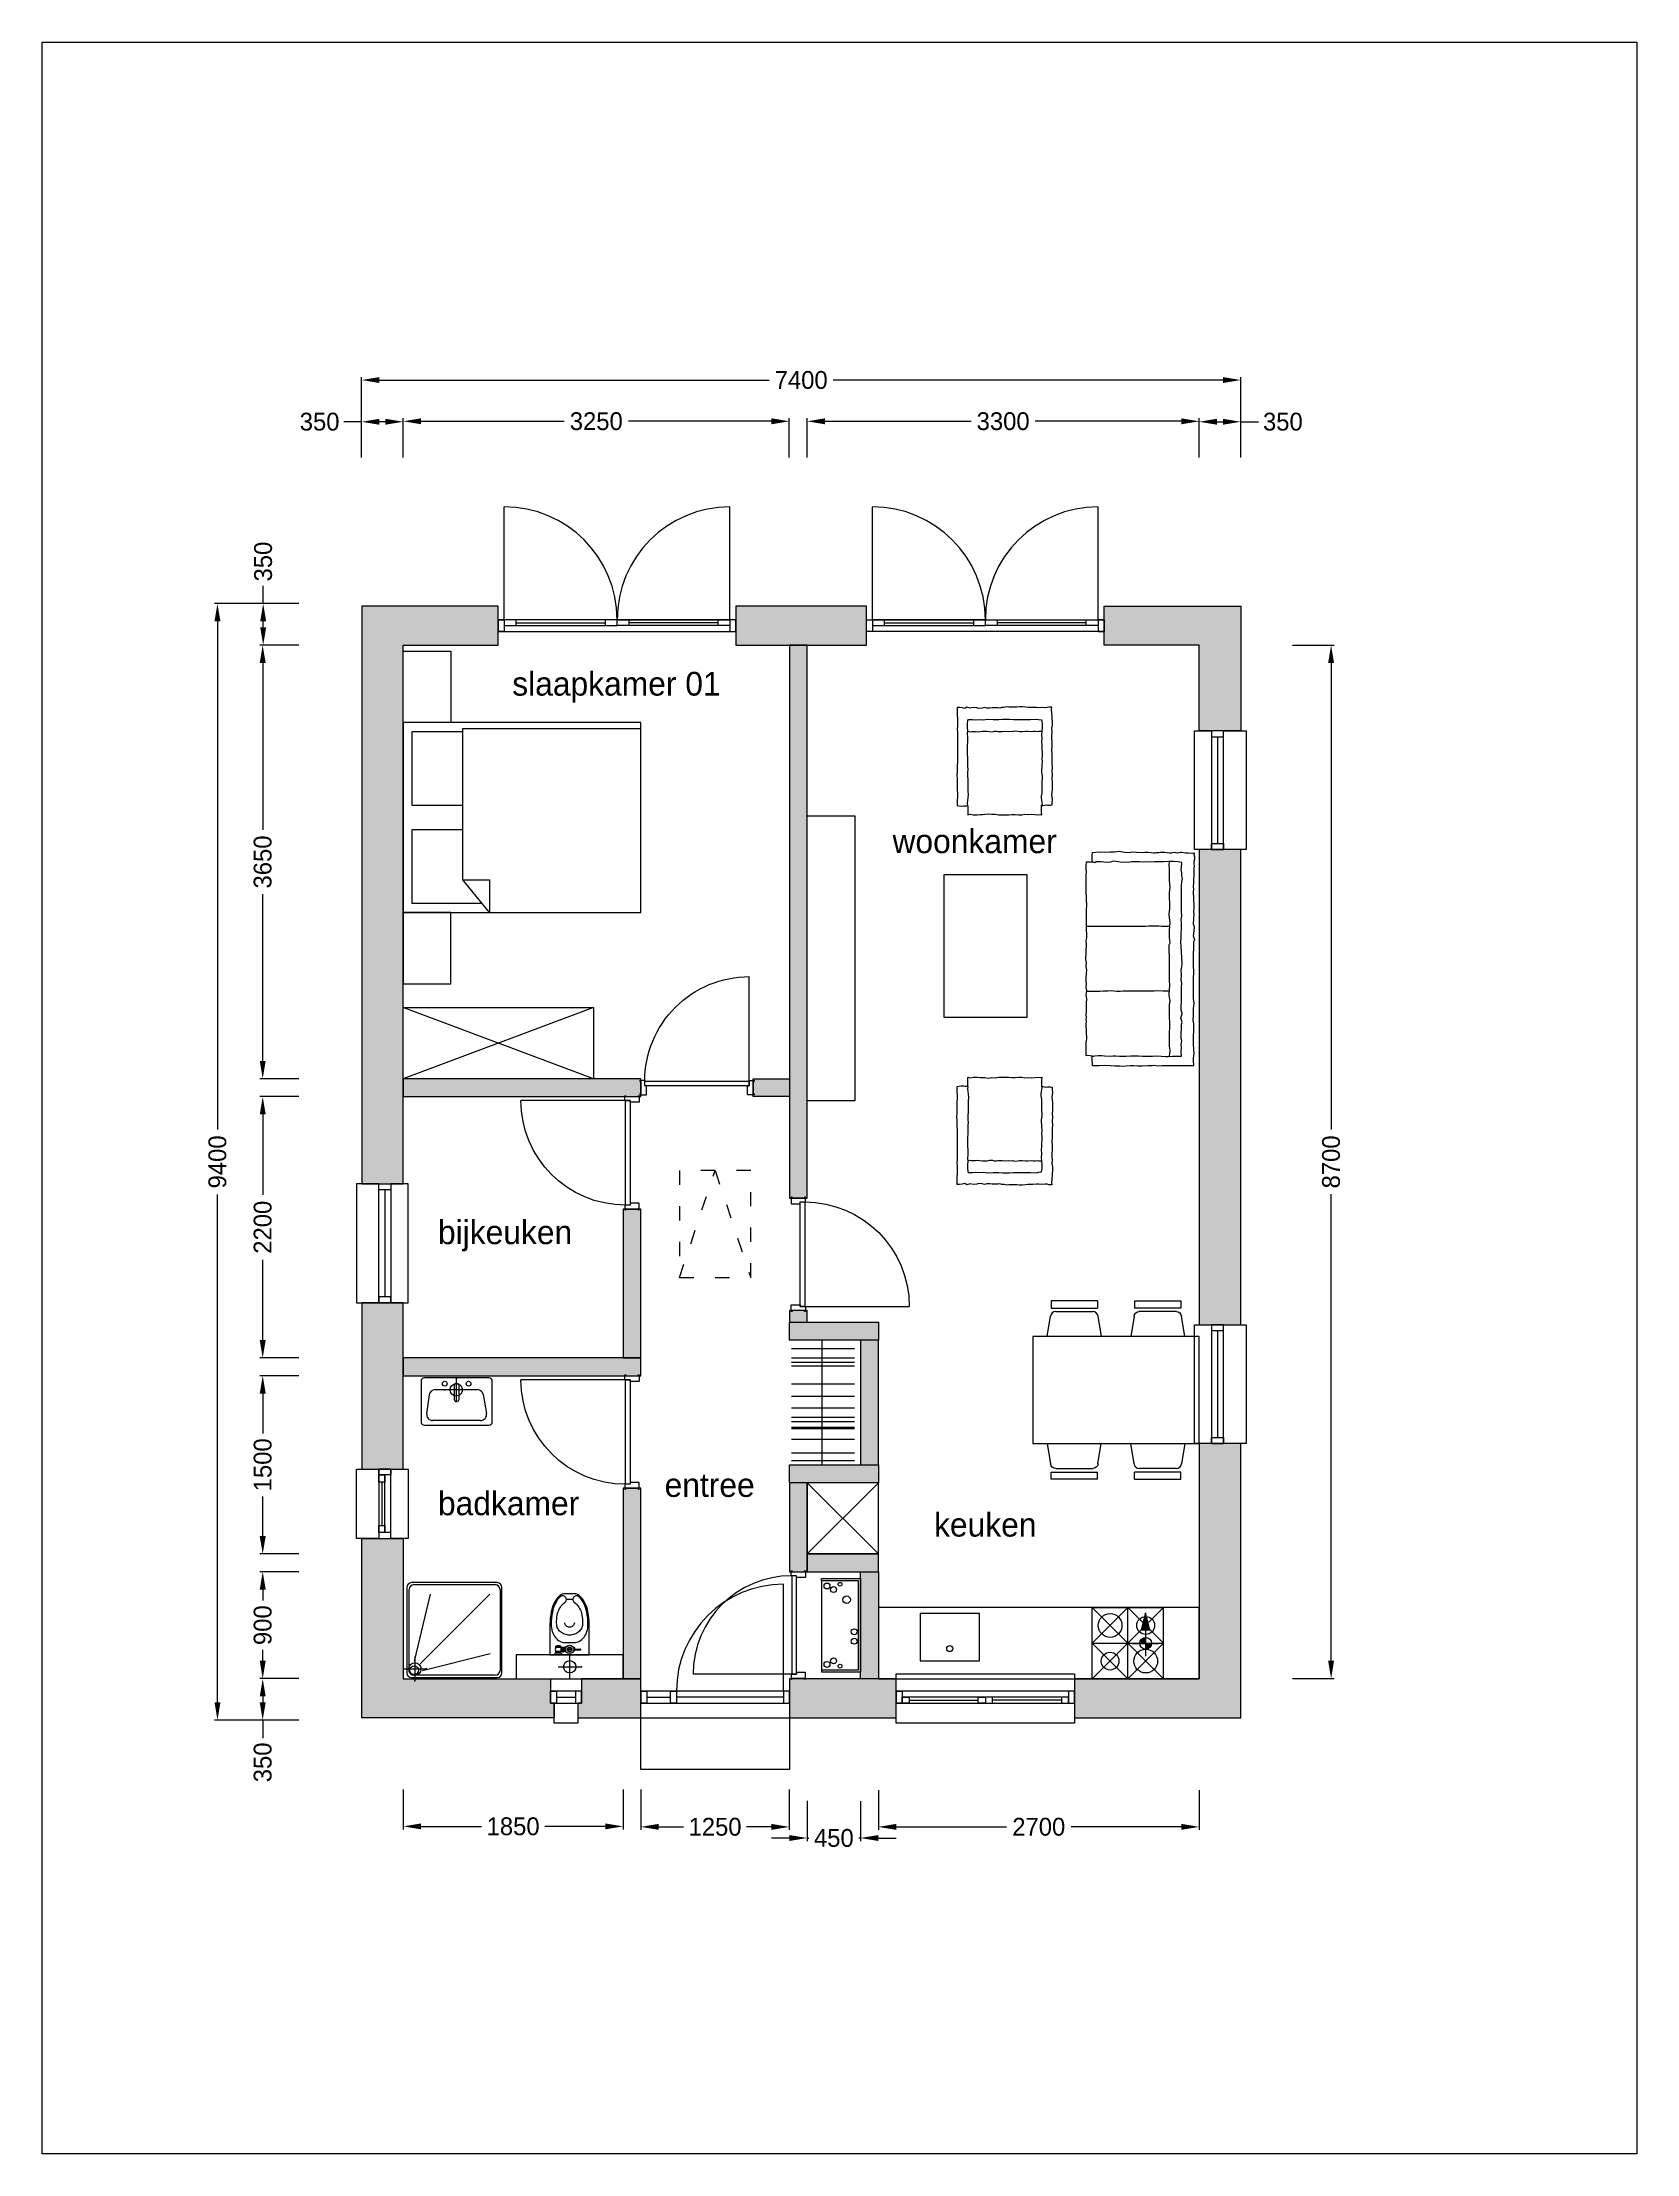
# Model space of a CAD drawing. Header units: millimetres. Extents: x 194362 to 347421, y -189721 to -131700.
# Drawn here: x 212774 to 226197, y -189721 to -171945 of the extents above; entities that cross this region are included whole.
import ezdxf

# ---------------------------------------------------------------- set-up
doc = ezdxf.new("R2010")
doc.units = ezdxf.units.MM
doc.linetypes.add('ACAD_ISO03W100', pattern=[30, 12, -18])
for name, color, linetype in [('26', 120, 'Continuous'), ('26A', 7, 'Continuous'), ('52', 4, 'Continuous'), ('78', 7, 'Continuous'), ('binnendeurkozijn', 1, 'Continuous'), ('CONTROL_POINTS', 140, 'Continuous'), ('interieur', 5, 'Continuous'), ('KOZIJN', 1, 'Continuous'), ('MAATLIJN', 5, 'Continuous'), ('sanitair', 111, 'Continuous'), ('streep', 5, 'ACAD_ISO03W100'), ('text', 7, 'Continuous'), ('wand', 2, 'Continuous'), ('zicht', 5, 'Continuous')]:
    doc.layers.add(name, color=color, linetype=linetype)
doc.styles.add('maat-klein', font='LSANS.TTF', dxfattribs={"height": 150})
doc.styles.get("Standard").update_dxf_attribs({"font": 'LSANS.TTF', "height": 20})
doc.dimstyles.new('maat-klein', dxfattribs={"dimtxt": 2.5, "dimasz": 150, "dimexe": 25, "dimexo": 25, "dimgap": 25, "dimtad": 0, "dimdec": 4, "dimtxsty": 'maat-klein', "dimcen": 150, "dimclrd": 256, "dimclre": 256, "dimclrt": 256, "dimadec": 0, "dimazin": 1, "dimtfac": 1, "dimtdec": 4, "dimtmove": 0, "dimatfit": 3, "dimfxl": 1, "dimlwd": -1, "dimlwe": -1, "dimarcsym": 0})

# ---------------------------------------------------------------- blocks, each defined once
blk = doc.blocks.new('kozijn binnendeur120x56')
at = {"layer": 'binnendeurkozijn'}
blk.add_lwpolyline([(-8, 8), (-8, -46), (-6, -48), (65, -48), (67, -46), (67, -33), (110, -33), (112, -31), (112, 8), (104, 8), (104, 0), (0, 0), (0, 8)], close=True, dxfattribs=at)
blk = doc.blocks.new('kozijn-bd-dagm850')
at = {"layer": 'binnendeurkozijn'}
blk.add_line((55, -33), (935, -33), dxfattribs=at)
blk.add_lwpolyline([(15, -913), (55, -913), (55, -33), (15, -33)], close=True, dxfattribs=at)
blk.add_arc((55, -33), 880, 270, 0, dxfattribs=at)
blk.add_blockref('kozijn binnendeur120x56', (-52, 0))
at = {"xscale": -1, "rotation": 180}
blk.add_blockref('kozijn binnendeur120x56', (-52, -946), dxfattribs=at)
blk = doc.blocks.new('kozijn-bd-dagm800')
at = {"layer": 'binnendeurkozijn'}
blk.add_line((-55, 33), (-885, 33), dxfattribs=at)
blk.add_lwpolyline([(-15, 863), (-55, 863), (-55, 33), (-15, 33)], close=True, dxfattribs=at)
blk.add_arc((-55, 33), 830, 90, 180, dxfattribs=at)
at = {"xscale": -1}
blk.add_blockref('kozijn binnendeur120x56', (52, 896), dxfattribs=at)
at = {"rotation": 180}
blk.add_blockref('kozijn binnendeur120x56', (52, 0), dxfattribs=at)
blk = doc.blocks.new('mk-sparing')
for p, q in [((0, 328), (0, 0)), ((18, 328), (0, 328)), ((18, 328), (18, 18)), ((768, 328), (18, 328)), ((768, 328), (786, 328)), ((768, 18), (768, 328)), ((786, 328), (786, 0)), ((786, 0), (0, 0)), ((18, 18), (768, 18))]:
    blk.add_line(p, q)
for centre, radius in [((48, 173), 16), ((63, 283), 25), ((93, 228), 25), ((693, 228), 25), ((723, 283), 25), ((738, 173), 16), ((258, 54), 25), ((338, 54), 25), ((608, 118), 31.5)]:
    blk.add_circle(centre, radius)
blk = doc.blocks.new('AFVOER')
at = {"layer": '52'}
for p, q in [((-98, 0), (98, 0)), ((-1, 104), (-1, -99))]:
    blk.add_line(p, q, dxfattribs=at)
blk.add_circle((0, 0), 52, dxfattribs=at)
at = {"layer": 'CONTROL_POINTS'}
for p in [(0, 0), (98, 0), (-1, -99)]:
    blk.add_point(p, dxfattribs=at)
blk = doc.blocks.new('FVALV1-P')
for p, q in [((-2.38, 0.12), (-4.62, 0.12)), ((-2.26, 0.62), (-2.26, -0.62)), ((-2.26, 0.62), (-1.64, 0.62)), ((1.44, 0.99), (1.92, 0.99)), ((1.92, 0.99), (1.92, -0.99)), ((1.92, 0.87), (2.42, 0.87)), ((2.92, 0.99), (2.42, 0.99)), ((2.42, 0.99), (2.42, -0.99)), ((2.92, 0), (2.42, 0)), ((2.92, 0.99), (2.92, -0.99)), ((2.92, 0.87), (5.75, 0.87)), ((6.25, 2.25), (3.25, 2.25)), ((3.25, 2.25), (3.25, 1.75)), ((3.75, 1.61), (3.75, 0.87)), ((3.88, 1.58), (3.88, 1.12)), ((4, 0.99), (4.5, 0.99)), ((4.62, 1.5), (4.62, 1.12)), ((4.88, 1.5), (4.88, 1.12)), ((5, 0.99), (5.5, 0.99)), ((5.62, 1.58), (5.62, 1.12)), ((5.75, 1.61), (5.75, 0.87)), ((6.25, 2.25), (6.25, 1.75)), ((-2.38, -0.13), (-4.62, -0.13)), ((-2.26, -0.62), (-1.64, -0.62)), ((1.44, -0.99), (1.92, -0.99)), ((1.92, -0.87), (2.42, -0.87)), ((2.92, -0.99), (2.42, -0.99)), ((2.92, -0.87), (5.75, -0.87)), ((3.75, -0.87), (3.75, -1.37)), ((3.88, -1.24), (3.88, -1.43)), ((4, -1.12), (4.5, -1.12)), ((4.62, -1.24), (4.62, -1.61)), ((4.88, -1.24), (4.88, -1.61)), ((5, -1.12), (5.5, -1.12)), ((5.62, -1.24), (5.62, -1.43)), ((5.75, -0.87), (5.75, -1.37))]:
    blk.add_line(p, q)
blk.add_lwpolyline([(1, 0), (0.5, 0.87), (-0.5, 0.87), (-1, 0), (-0.5, -0.87), (0.5, -0.87)], close=True)
for radius in [1.75, 1, 0.342]:
    blk.add_circle((0, 0), radius)
for centre, radius, start, end in [((-4.62, 0), 0.125, 90, 270), ((-2.38, 0.25), 0.125, 270, 0), ((4.75, 6.13), 4.63, 251.07536, 288.92464), ((5.12, 0), 1.63, 147.79577, 212.20423), ((4, 1.12), 0.125, 180, 270), ((4.5, 1.12), 0.125, 270, 0), ((5, 1.12), 0.125, 180, 270), ((5.5, 1.12), 0.125, 270, 0), ((4.38, 0), 1.62, 327.79517, 32.20483), ((-2.38, -0.25), 0.125, 0, 90), ((4.75, 0.51), 2.12, 241.92751, 298.07249), ((4, -1.24), 0.125, 90, 180), ((4.5, -1.24), 0.125, 0, 90), ((5, -1.24), 0.125, 90, 180), ((5.5, -1.24), 0.125, 0, 90)]:
    blk.add_arc(centre, radius, start, end)
blk = doc.blocks.new('WC-F1-P')
blk.add_line((-1.35, -23.32), (1.35, -23.32))
for points in [[(-8.25, -12.88, 0.049648), (-7.73, -18.09, 0.06346), (-6.42, -21.98, 0.103485), (-4.1, -24.97, 0.178458), (-2, -25.75), (2, -25.75, 0.178458), (4.1, -24.97, 0.103485), (6.42, -21.98, 0.06346), (7.73, -18.09, 0.049648), (8.25, -12.88), (8.25, 0), (-8.25, 0)], [(3.78, -24.59, 0.103485), (5.97, -21.76, 0.06346), (7.24, -17.99, 0.049648), (7.75, -12.88, 0.075858), (7.29, -9.87, 0.086069), (6.07, -7.49, 0.105985), (4.11, -5.79, 0.126201), (2, -5.25), (-2, -5.25, 0.126201), (-4.11, -5.79, 0.105985), (-6.07, -7.49, 0.086069), (-7.29, -9.87, 0.075858), (-7.75, -12.88, 0.049648), (-7.24, -17.99, 0.06346), (-5.97, -21.76, 0.103485), (-3.78, -24.59, 0.097511), (-3.21, -24.83, 0.09808), (-2.6, -24.84, 0.098895), (-2.04, -24.61, 0.099479), (-1.61, -24.18, 0.099479), (-1.38, -23.62, 0.098895), (-1.38, -23.01, 0.09808), (-1.62, -22.45, 0.097511), (-2.05, -22.02, -0.102445), (-3.86, -20.17, -0.077884), (-5.02, -17.55, -0.065096), (-5.46, -14.15, -0.024284), (-5.4, -12.88, -0.115331), (-5.01, -11.19, -0.103946), (-3.82, -9.68, -0.091071), (-2.11, -8.71, -0.083675), (0, -8.35, -0.083675), (2.11, -8.71, -0.091071), (3.82, -9.68, -0.103946), (5.01, -11.19, -0.115331), (5.4, -12.88, -0.024284), (5.46, -14.15, -0.065096), (5.02, -17.55, -0.077884), (3.86, -20.17, -0.102445), (2.05, -22.02, 0.097511), (1.62, -22.45, 0.09808), (1.38, -23.01, 0.098895), (1.38, -23.62, 0.099479), (1.61, -24.18, 0.099479), (2.04, -24.61, 0.098895), (2.6, -24.84, 0.09808), (3.21, -24.83, 0.097511)]]:
    blk.add_lwpolyline(points, format="xyb", close=True)
blk.add_lwpolyline([(-2, -13.44, -0.111064), (-1.85, -12.78, -0.102841), (-1.41, -12.2, -0.093011), (-0.78, -11.83, -0.087082), (0, -11.69, -0.087082), (0.78, -11.83, -0.093011), (1.41, -12.2, -0.102841), (1.85, -12.78, -0.111064), (2, -13.44, -0.111064)], format="xyb")
blk.add_circle((0, -2.3), 1)
blk = doc.blocks.new('74-toilet3')
blk.add_blockref('AFVOER', (1, -100))
at = {"layer": 'sanitair', "xscale": 20, "yscale": 20, "zscale": 20, "rotation": 180}
for name, p in [('WC-F1-P', (0, 0)), ('FVALV1-P', (0, 46))]:
    blk.add_blockref(name, p, dxfattribs=at)
blk = doc.blocks.new('UITVOER')
at = {"color": 4, "const_width": 44.8}
for points in [[(-18, 1, 0.004124), (-18, 1, 1)], [(-18, 1, 0.412791), (4, -22, 1)], [(27, 1, 0.41081), (4, 23, 1)]]:
    blk.add_lwpolyline(points, format="xyb", dxfattribs=at)
blk.add_solid([(119, 37), (258, 4), (119, -34)])
at = {"layer": '26', "color": 4}
for p, q in [((-103, 1), (113, 1)), ((4, 116), (4, -108)), ((119, 38), (119, -35)), ((260, 4), (119, 38)), ((119, -35), (260, 4))]:
    blk.add_line(p, q, dxfattribs=at)
blk.add_circle((5, 1), 49.5, dxfattribs=at)
blk = doc.blocks.new('74KOOK')
at = {"layer": '26'}
for p, q in [((0, 602), (600, 2)), ((600, 602), (0, 2)), ((0, 302), (300, 602)), ((2, 602), (600, 602)), ((2, 0), (2, 602)), ((300, 602), (600, 302)), ((300, 602), (300, 2)), ((600, 602), (600, 2)), ((600, 302), (0, 302)), ((300, 2), (0, 302)), ((600, 302), (300, 2)), ((600, 2), (0, 2))]:
    blk.add_line(p, q, dxfattribs=at)
for centre, radius in [((150, 452), 100), ((450, 452), 75), ((150, 152), 75), ((450, 152), 100)]:
    blk.add_circle(centre, radius, dxfattribs=at)
at = {"layer": '26A', "rotation": 270}
blk.add_blockref('UITVOER', (149, 307), dxfattribs=at)
blk = doc.blocks.new('stoel1a')
at = {"layer": 'interieur'}
for p, q in [((423, 300), (33, 300)), ((33, 300), (33, 240)), ((33, 240), (423, 240)), ((72, 210), (384, 210)), ((423, 300), (423, 240)), ((0, 0), (28, 172)), ((428, 172), (456, 0))]:
    blk.add_line(p, q, dxfattribs=at)
for centre, start, end in [((72, 165), 90, 170.8898), ((384, 165), 9.1102, 90)]:
    blk.add_arc(centre, 45, start, end, dxfattribs=at)
blk = doc.blocks.new('78-SOFA1')
at = {"layer": '78'}
blk.add_lwpolyline([(2, 775), (38, 774), (66, 775), (92, 772), (112, 771), (137, 772), (157, 772), (187, 773), (206, 772), (228, 771), (260, 772), (275, 771), (295, 772), (318, 772), (343, 772), (357, 772), (381, 770), (409, 772), (431, 772), (463, 770), (488, 773), (526, 775), (547, 775), (572, 776), (599, 775), (629, 774), (660, 774), (695, 774), (729, 772), (759, 770), (780, 775), (805, 775), (826, 773), (829, 759), (833, 739), (831, 721), (829, 707), (829, 692), (826, 683), (807, 687), (784, 684), (762, 680), (734, 678), (707, 681), (688, 682), (656, 682), (631, 680), (612, 681), (577, 684), (544, 684), (526, 682), (496, 683), (474, 684), (424, 684), (398, 686), (379, 687), (334, 686), (283, 684), (255, 685), (220, 686), (199, 685), (168, 686), (144, 686), (107, 685), (103, 676), (103, 644), (106, 618), (102, 586), (105, 554), (99, 517), (103, 470), (102, 422), (100, 391), (101, 361), (100, 332), (102, 300), (103, 268), (102, 241), (103, 206), (102, 183), (103, 155), (101, 106), (104, 89), (107, 63), (137, 59), (171, 59), (202, 61), (230, 63), (261, 61), (292, 63), (320, 60), (353, 60), (379, 59), (402, 59), (431, 60), (457, 59), (490, 61), (543, 63), (583, 59), (637, 61), (693, 62), (719, 62), (749, 66), (763, 66), (785, 64), (818, 59), (826, 61), (826, 49), (822, 27), (824, 13), (825, -11), (821, -27), (798, -25), (777, -28), (756, -26), (738, -24), (718, -27), (689, -28), (658, -28), (627, -29), (600, -27), (568, -28), (535, -27), (503, -28), (470, -26), (439, -27), (400, -26), (359, -24), (333, -27), (292, -25), (265, -23), (240, -23), (203, -25), (177, -23), (150, -28), (131, -28), (84, -27), (50, -23), (18, -21), (-1, -23), (0, 0), (3, 17), (4, 33), (2, 62), (4, 89), (3, 106), (2, 136), (2, 155), (1, 179), (-1, 199), (-3, 225), (-3, 249), (0, 272), (-1, 308), (0, 338), (-3, 355), (1, 378), (2, 399), (8, 414), (4, 430), (4, 455), (4, 478), (6, 500), (6, 523), (2, 543), (6, 563), (9, 592), (5, 608), (1, 638), (6, 665), (0, 691), (9, 710), (5, 732), (2, 755)], close=True, dxfattribs=at)
for points in [[(202, 684), (206, 666), (203, 650), (203, 620), (206, 605), (203, 584), (201, 560), (202, 545), (201, 524), (205, 502), (207, 477), (201, 463), (202, 441), (203, 429), (204, 412), (203, 395), (202, 374), (203, 338), (202, 319), (204, 306), (199, 290), (202, 263), (203, 249), (203, 227), (202, 199), (201, 178), (203, 148), (202, 133), (202, 116), (203, 99), (201, 87), (200, 63)], [(833, 685), (847, 685), (883, 685), (906, 684), (899, 665), (906, 639), (905, 621), (905, 605), (903, 579), (903, 560), (901, 540), (898, 509), (901, 482), (900, 453), (906, 427), (905, 407), (905, 377), (904, 340), (903, 314), (903, 285), (904, 257), (906, 230), (900, 204), (902, 171), (899, 144), (903, 116), (905, 89), (902, 72), (906, 62), (886, 65), (864, 64), (844, 63), (825, 63)]]:
    blk.add_lwpolyline(points, dxfattribs=at)
blk = doc.blocks.new('78-SOFA4')
at = {"layer": '78'}
blk.add_lwpolyline([(4, 1794), (43, 1794), (77, 1794), (104, 1794), (143, 1794), (186, 1794), (215, 1794), (252, 1793), (274, 1794), (308, 1796), (335, 1792), (355, 1794), (392, 1794), (438, 1796), (479, 1796), (510, 1795), (537, 1795), (573, 1796), (603, 1798), (627, 1796), (668, 1796), (708, 1794), (757, 1792), (801, 1793), (828, 1794), (857, 1793), (857, 1776), (859, 1747), (859, 1721), (860, 1711), (849, 1711), (836, 1710), (808, 1708), (777, 1707), (755, 1710), (708, 1711), (682, 1710), (659, 1709), (628, 1711), (601, 1713), (575, 1713), (537, 1710), (509, 1709), (472, 1710), (435, 1712), (405, 1711), (352, 1711), (322, 1710), (279, 1711), (239, 1714), (217, 1714), (183, 1712), (160, 1712), (126, 1711), (106, 1711), (109, 1676), (108, 1643), (109, 1613), (105, 1586), (110, 1559), (106, 1444), (103, 1429), (106, 1408), (112, 1390), (101, 1356), (103, 1353), (110, 1322), (109, 1290), (108, 1258), (108, 1207), (108, 1170), (106, 1131), (105, 1099), (110, 1069), (108, 1040), (108, 1020), (110, 989), (104, 959), (101, 931), (109, 787), (112, 752), (109, 717), (109, 678), (108, 644), (106, 621), (108, 595), (110, 563), (105, 535), (108, 496), (106, 453), (106, 325), (108, 280), (105, 241), (99, 217), (104, 194), (105, 168), (109, 142), (108, 120), (104, 89), (108, 83), (134, 76), (174, 74), (213, 74), (258, 75), (305, 75), (336, 76), (366, 78), (406, 76), (428, 78), (461, 76), (500, 75), (527, 76), (553, 81), (585, 80), (609, 81), (641, 76), (681, 72), (706, 78), (740, 81), (785, 77), (827, 75), (838, 86), (860, 75), (858, 58), (859, 39), (859, 19), (857, -3), (829, -4), (798, -7), (745, -4), (710, -8), (671, -9), (631, -12), (586, -4), (545, -3), (522, -7), (485, -4), (437, -2), (420, -4), (391, -5), (341, 2), (330, 2), (321, -2), (298, -1), (283, -5), (267, -4), (247, -4), (207, 2), (191, 0), (179, -2), (165, -5), (145, 0), (117, -4), (104, -4), (73, 0), (51, 1), (18, 3), (0, 0), (3, 15), (-3, 33), (-3, 55), (3, 73), (4, 93), (1, 109), (4, 127), (4, 187), (5, 226), (5, 253), (8, 283), (5, 309), (8, 329), (4, 450), (3, 467), (5, 495), (4, 515), (5, 554), (8, 599), (1, 627), (4, 658), (10, 699), (-1, 731), (5, 754), (8, 901), (10, 953), (5, 1000), (9, 1063), (8, 1106), (9, 1177), (9, 1227), (4, 1267), (8, 1310), (8, 1362), (13, 1411), (5, 1439), (8, 1603), (7, 1662), (3, 1694), (10, 1727), (8, 1750), (5, 1791)], close=True, dxfattribs=at)
for points in [[(208, 1711), (205, 1689), (202, 1662), (209, 1627), (208, 1592), (208, 1565), (205, 1423), (208, 1391), (208, 1359), (208, 1322), (207, 1280), (204, 1243), (209, 1220), (210, 1192), (208, 1152), (205, 1118), (208, 1072), (208, 1040), (207, 1000), (209, 954), (208, 924), (210, 776), (202, 758), (207, 713), (208, 658), (205, 616), (202, 587), (208, 548), (212, 516), (205, 469), (209, 335), (204, 292), (207, 232), (207, 184), (208, 142), (210, 101), (207, 78)], [(857, 1711), (876, 1710), (899, 1708), (910, 1709), (910, 1686), (910, 1649), (910, 1625), (910, 1595), (907, 1580), (904, 1569), (909, 1443), (906, 1421), (909, 1403), (907, 1386), (909, 1363), (906, 1342), (907, 1322), (907, 1286), (907, 1267), (903, 1231), (910, 1200), (906, 1177), (904, 1159), (910, 1132), (907, 1105), (909, 1075), (909, 1053), (906, 1013), (904, 985), (910, 960), (906, 923), (912, 900), (907, 770), (909, 744), (903, 710), (904, 676), (907, 658), (907, 615), (907, 588), (906, 557), (907, 536), (907, 500), (907, 474), (903, 446), (911, 325), (910, 298), (909, 255), (910, 218), (910, 185), (906, 158), (909, 138), (911, 110), (906, 77), (876, 76), (857, 80)], [(209, 1164), (261, 1164), (308, 1163), (337, 1164), (373, 1164), (411, 1166), (443, 1166), (485, 1165), (520, 1164), (553, 1165), (599, 1166), (623, 1168), (653, 1167), (677, 1165), (702, 1163), (728, 1164), (767, 1165), (794, 1168), (842, 1167), (860, 1167), (909, 1167)], [(208, 621), (243, 621), (275, 621), (298, 619), (322, 618), (352, 618), (384, 617), (409, 620), (440, 622), (482, 621), (532, 620), (571, 620), (617, 620), (650, 621), (685, 621), (725, 621), (749, 622), (793, 620), (821, 621), (846, 622), (880, 620), (907, 620)]]:
    blk.add_lwpolyline(points, dxfattribs=at)
blk = doc.blocks.new('2pers-bed')
at = {"layer": 'interieur'}
for p, q in [((0, 0), (0, -2000)), ((0, 0), (0, -2000)), ((1600, 0), (0, 0)), ((1600, 0), (0, 0)), ((1600, -2000), (1600, 0)), ((1600, -2000), (1600, 0)), ((75, -664), (75, -75)), ((75, -75), (700, -75)), ((700, -75), (700, -500)), ((900, -75), (1525, -75)), ((900, -500), (900, -75)), ((1525, -75), (1525, -500)), ((0, -725), (275, -500)), ((275, -500), (1550, -500)), ((275, -500), (275, -725)), ((700, -500), (900, -500)), ((1550, -500), (1550, -2000)), ((275, -725), (0, -725)), ((0, -2000), (1600, -2000)), ((0, -2000), (1600, -2000))]:
    blk.add_line(p, q, dxfattribs=at)
blk = doc.blocks.new('*D40')
at = {"layer": 'Defpoints', "color": 0, "transparency": 16777216}
for p in [(214630, -177021), (214960, -177021), (214960, -180671)]:
    blk.add_point(p, dxfattribs=at)
at = {"layer": 'MAATLIJN', "transparency": 16777216}
for p, q in [((214935, -177021), (214605, -177021)), ((214630, -177171), (214630, -178576)), ((214630, -180521), (214630, -179117)), ((214935, -180671), (214605, -180671))]:
    blk.add_line(p, q, dxfattribs=at)
for points in [[(214605, -177171), (214655, -177171), (214630, -177021)], [(214605, -180521), (214655, -180521), (214630, -180671)]]:
    blk.add_solid(points, dxfattribs=at)
at = {"layer": 'MAATLIJN', "transparency": 16777216, "insert": (214630, -178846), "char_height": 150, "attachment_point": 5, "rotation": 90, "style": 'maat-klein'}
blk.add_mtext('3650', dxfattribs=at)
blk = doc.blocks.new('*D41')
at = {"layer": 'Defpoints', "color": 0, "transparency": 16777216}
for p in [(214960, -180821), (214630, -183021), (214960, -183021)]:
    blk.add_point(p, dxfattribs=at)
at = {"layer": 'MAATLIJN', "transparency": 16777216}
for p, q in [((214935, -180821), (214605, -180821)), ((214630, -180971), (214630, -181649)), ((214630, -182871), (214630, -182194)), ((214935, -183021), (214605, -183021))]:
    blk.add_line(p, q, dxfattribs=at)
for points in [[(214605, -180971), (214655, -180971), (214630, -180821)], [(214605, -182871), (214655, -182871), (214630, -183021)]]:
    blk.add_solid(points, dxfattribs=at)
at = {"layer": 'MAATLIJN', "transparency": 16777216, "insert": (214630, -181921), "char_height": 150, "attachment_point": 5, "rotation": 90, "style": 'maat-klein'}
blk.add_mtext('2200', dxfattribs=at)
blk = doc.blocks.new('*D42')
at = {"layer": 'Defpoints', "color": 0, "transparency": 16777216}
for p in [(214960, -183171), (214630, -184671), (214960, -184671)]:
    blk.add_point(p, dxfattribs=at)
at = {"layer": 'MAATLIJN', "transparency": 16777216}
for p, q in [((214935, -183171), (214605, -183171)), ((214630, -183321), (214630, -183656)), ((214630, -184521), (214630, -184187)), ((214935, -184671), (214605, -184671))]:
    blk.add_line(p, q, dxfattribs=at)
for points in [[(214605, -183321), (214655, -183321), (214630, -183171)], [(214605, -184521), (214655, -184521), (214630, -184671)]]:
    blk.add_solid(points, dxfattribs=at)
at = {"layer": 'MAATLIJN', "transparency": 16777216, "insert": (214630, -183921), "char_height": 150, "attachment_point": 5, "rotation": 90, "style": 'maat-klein'}
blk.add_mtext('1500', dxfattribs=at)
blk = doc.blocks.new('*D43')
at = {"layer": 'Defpoints', "color": 0, "transparency": 16777216}
for p in [(214960, -184821), (214630, -185721), (214960, -185721)]:
    blk.add_point(p, dxfattribs=at)
at = {"layer": 'MAATLIJN', "transparency": 16777216}
for p, q in [((214935, -184821), (214605, -184821)), ((214630, -184971), (214630, -185064)), ((214630, -185571), (214630, -185479)), ((214935, -185721), (214605, -185721))]:
    blk.add_line(p, q, dxfattribs=at)
for points in [[(214605, -184971), (214655, -184971), (214630, -184821)], [(214605, -185571), (214655, -185571), (214630, -185721)]]:
    blk.add_solid(points, dxfattribs=at)
at = {"layer": 'MAATLIJN', "transparency": 16777216, "insert": (214630, -185271), "char_height": 150, "attachment_point": 5, "rotation": 90, "style": 'maat-klein'}
blk.add_mtext('900', dxfattribs=at)
blk = doc.blocks.new('*D44')
at = {"layer": 'Defpoints', "color": 0, "transparency": 16777216}
for p in [(214634, -176671), (214960, -176671), (214960, -177021)]:
    blk.add_point(p, dxfattribs=at)
at = {"layer": 'MAATLIJN', "transparency": 16777216}
for p, q in [((214935, -176671), (214609, -176671)), ((214634, -176671), (214634, -176521)), ((214634, -176871), (214634, -176821)), ((214935, -177021), (214609, -177021))]:
    blk.add_line(p, q, dxfattribs=at)
for points in [[(214609, -176821), (214659, -176821), (214634, -176671)], [(214609, -176871), (214659, -176871), (214634, -177021)]]:
    blk.add_solid(points, dxfattribs=at)
at = {"layer": 'MAATLIJN', "transparency": 16777216, "insert": (214634, -176317), "char_height": 150, "attachment_point": 5, "rotation": 90, "style": 'maat-klein'}
blk.add_mtext('350', dxfattribs=at)
blk = doc.blocks.new('*D45')
at = {"layer": 'Defpoints', "color": 0, "transparency": 16777216}
for p in [(214960, -185721), (214630, -186071), (214960, -186071)]:
    blk.add_point(p, dxfattribs=at)
at = {"layer": 'MAATLIJN', "transparency": 16777216}
for p, q in [((214935, -185721), (214605, -185721)), ((214630, -185871), (214630, -185921)), ((214935, -186071), (214605, -186071)), ((214630, -186071), (214630, -186221))]:
    blk.add_line(p, q, dxfattribs=at)
for points in [[(214605, -185871), (214655, -185871), (214630, -185721)], [(214605, -185921), (214655, -185921), (214630, -186071)]]:
    blk.add_solid(points, dxfattribs=at)
at = {"layer": 'MAATLIJN', "transparency": 16777216, "insert": (214630, -186426), "char_height": 150, "attachment_point": 5, "rotation": 90, "style": 'maat-klein'}
blk.add_mtext('350', dxfattribs=at)
blk = doc.blocks.new('*D46')
at = {"layer": 'Defpoints', "color": 0, "transparency": 16777216}
for p in [(214249, -176671), (214960, -176671), (214960, -186071)]:
    blk.add_point(p, dxfattribs=at)
at = {"layer": 'MAATLIJN', "transparency": 16777216}
for p, q in [((214935, -176671), (214224, -176671)), ((214249, -176821), (214249, -181098)), ((214249, -185921), (214249, -181644)), ((214935, -186071), (214224, -186071))]:
    blk.add_line(p, q, dxfattribs=at)
for points in [[(214224, -176821), (214274, -176821), (214249, -176671)], [(214224, -185921), (214274, -185921), (214249, -186071)]]:
    blk.add_solid(points, dxfattribs=at)
at = {"layer": 'MAATLIJN', "transparency": 16777216, "insert": (214249, -181371), "char_height": 150, "attachment_point": 5, "rotation": 90, "style": 'maat-klein'}
blk.add_mtext('9400', dxfattribs=at)
blk = doc.blocks.new('*D47')
at = {"layer": 'Defpoints', "color": 0, "transparency": 16777216}
for p in [(219063, -175136), (215813, -175466), (219063, -175466)]:
    blk.add_point(p, dxfattribs=at)
at = {"layer": 'MAATLIJN', "transparency": 16777216}
for p, q in [((215813, -175441), (215813, -175111)), ((215963, -175136), (217168, -175136)), ((218913, -175136), (217709, -175136)), ((219063, -175441), (219063, -175111))]:
    blk.add_line(p, q, dxfattribs=at)
for points in [[(215963, -175111), (215963, -175161), (215813, -175136)], [(218913, -175111), (218913, -175161), (219063, -175136)]]:
    blk.add_solid(points, dxfattribs=at)
at = {"layer": 'MAATLIJN', "transparency": 16777216, "insert": (217438, -175136), "char_height": 150, "attachment_point": 5, "style": 'maat-klein'}
blk.add_mtext('3250', dxfattribs=at)
blk = doc.blocks.new('*D48')
at = {"layer": 'Defpoints', "color": 0, "transparency": 16777216}
for p in [(222513, -175136), (219213, -175466), (222513, -175466)]:
    blk.add_point(p, dxfattribs=at)
at = {"layer": 'MAATLIJN', "transparency": 16777216}
for p, q in [((219213, -175441), (219213, -175111)), ((219363, -175136), (220593, -175136)), ((222363, -175136), (221134, -175136)), ((222513, -175441), (222513, -175111))]:
    blk.add_line(p, q, dxfattribs=at)
for points in [[(219363, -175111), (219363, -175161), (219213, -175136)], [(222363, -175111), (222363, -175161), (222513, -175136)]]:
    blk.add_solid(points, dxfattribs=at)
at = {"layer": 'MAATLIJN', "transparency": 16777216, "insert": (220863, -175136), "char_height": 150, "attachment_point": 5, "style": 'maat-klein'}
blk.add_mtext('3300', dxfattribs=at)
blk = doc.blocks.new('*D49')
at = {"layer": 'Defpoints', "color": 0, "transparency": 16777216}
for p in [(215463, -175140), (215463, -175466), (215813, -175466)]:
    blk.add_point(p, dxfattribs=at)
at = {"layer": 'MAATLIJN', "transparency": 16777216}
for p, q in [((215463, -175140), (215313, -175140)), ((215463, -175441), (215463, -175115)), ((215663, -175140), (215613, -175140)), ((215813, -175441), (215813, -175115))]:
    blk.add_line(p, q, dxfattribs=at)
for points in [[(215613, -175115), (215613, -175165), (215463, -175140)], [(215663, -175115), (215663, -175165), (215813, -175140)]]:
    blk.add_solid(points, dxfattribs=at)
at = {"layer": 'MAATLIJN', "transparency": 16777216, "insert": (215109, -175140), "char_height": 150, "attachment_point": 5, "style": 'maat-klein'}
blk.add_mtext('350', dxfattribs=at)
blk = doc.blocks.new('*D50')
at = {"layer": 'Defpoints', "color": 0, "transparency": 16777216}
for p in [(222863, -175140), (222513, -175466), (222863, -175466)]:
    blk.add_point(p, dxfattribs=at)
at = {"layer": 'MAATLIJN', "transparency": 16777216}
for p, q in [((222513, -175441), (222513, -175115)), ((222663, -175140), (222713, -175140)), ((222863, -175441), (222863, -175115)), ((222863, -175140), (223013, -175140))]:
    blk.add_line(p, q, dxfattribs=at)
for points in [[(222663, -175115), (222663, -175165), (222513, -175140)], [(222713, -175115), (222713, -175165), (222863, -175140)]]:
    blk.add_solid(points, dxfattribs=at)
at = {"layer": 'MAATLIJN', "transparency": 16777216, "insert": (223218, -175140), "char_height": 150, "attachment_point": 5, "style": 'maat-klein'}
blk.add_mtext('350', dxfattribs=at)
blk = doc.blocks.new('*D51')
at = {"layer": 'Defpoints', "color": 0, "transparency": 16777216}
for p in [(222863, -174789), (215463, -175466), (222863, -175466)]:
    blk.add_point(p, dxfattribs=at)
at = {"layer": 'MAATLIJN', "transparency": 16777216}
for p, q in [((215463, -175441), (215463, -174764)), ((215613, -174789), (218894, -174789)), ((222713, -174789), (219433, -174789)), ((222863, -175441), (222863, -174764))]:
    blk.add_line(p, q, dxfattribs=at)
for points in [[(215613, -174764), (215613, -174814), (215463, -174789)], [(222713, -174764), (222713, -174814), (222863, -174789)]]:
    blk.add_solid(points, dxfattribs=at)
at = {"layer": 'MAATLIJN', "transparency": 16777216, "insert": (219163, -174789), "char_height": 150, "attachment_point": 5, "style": 'maat-klein'}
blk.add_mtext('7400', dxfattribs=at)
blk = doc.blocks.new('*D52')
at = {"layer": 'Defpoints', "color": 0, "transparency": 16777216}
for p in [(223274, -177021), (223274, -185721), (223624, -185721)]:
    blk.add_point(p, dxfattribs=at)
at = {"layer": 'MAATLIJN', "transparency": 16777216}
for p, q in [((223299, -177021), (223649, -177021)), ((223624, -177171), (223624, -181099)), ((223624, -185571), (223624, -181643)), ((223299, -185721), (223649, -185721))]:
    blk.add_line(p, q, dxfattribs=at)
for points in [[(223599, -177171), (223649, -177171), (223624, -177021)], [(223599, -185571), (223649, -185571), (223624, -185721)]]:
    blk.add_solid(points, dxfattribs=at)
at = {"layer": 'MAATLIJN', "transparency": 16777216, "insert": (223624, -181371), "char_height": 150, "attachment_point": 5, "rotation": 90, "style": 'maat-klein'}
blk.add_mtext('8700', dxfattribs=at)
blk = doc.blocks.new('*D53')
at = {"layer": 'Defpoints', "color": 0, "transparency": 16777216}
for p in [(215813, -186630), (217663, -186630), (217663, -186965)]:
    blk.add_point(p, dxfattribs=at)
at = {"layer": 'MAATLIJN', "transparency": 16777216}
for p, q in [((215813, -186655), (215813, -186990)), ((217663, -186655), (217663, -186990)), ((215963, -186965), (216473, -186965)), ((217513, -186965), (217004, -186965))]:
    blk.add_line(p, q, dxfattribs=at)
for points in [[(215963, -186940), (215963, -186990), (215813, -186965)], [(217513, -186940), (217513, -186990), (217663, -186965)]]:
    blk.add_solid(points, dxfattribs=at)
at = {"layer": 'MAATLIJN', "transparency": 16777216, "insert": (216738, -186965), "char_height": 150, "attachment_point": 5, "style": 'maat-klein'}
blk.add_mtext('1850', dxfattribs=at)
blk = doc.blocks.new('*D54')
at = {"layer": 'Defpoints', "color": 0, "transparency": 16777216}
for p in [(217813, -186630), (219063, -186630), (219063, -186969)]:
    blk.add_point(p, dxfattribs=at)
at = {"layer": 'MAATLIJN', "transparency": 16777216}
for p, q in [((217813, -186655), (217813, -186994)), ((219063, -186655), (219063, -186994)), ((217963, -186969), (218173, -186969)), ((218913, -186969), (218704, -186969))]:
    blk.add_line(p, q, dxfattribs=at)
for points in [[(217963, -186944), (217963, -186994), (217813, -186969)], [(218913, -186944), (218913, -186994), (219063, -186969)]]:
    blk.add_solid(points, dxfattribs=at)
at = {"layer": 'MAATLIJN', "transparency": 16777216, "insert": (218438, -186969), "char_height": 150, "attachment_point": 5, "style": 'maat-klein'}
blk.add_mtext('1250', dxfattribs=at)
blk = doc.blocks.new('*D55')
at = {"layer": 'Defpoints', "color": 0, "transparency": 16777216}
for p in [(219213, -186724), (219663, -186727), (219663, -187063)]:
    blk.add_point(p, dxfattribs=at)
at = {"layer": 'MAATLIJN', "transparency": 16777216}
for p, q in [((219213, -186749), (219213, -187088)), ((219663, -186752), (219663, -187088)), ((219063, -187063), (218913, -187063)), ((219213, -187063), (219228, -187063)), ((219663, -187063), (219648, -187063)), ((219813, -187063), (219963, -187063))]:
    blk.add_line(p, q, dxfattribs=at)
for points in [[(219063, -187038), (219063, -187088), (219213, -187063)], [(219813, -187038), (219813, -187088), (219663, -187063)]]:
    blk.add_solid(points, dxfattribs=at)
at = {"layer": 'MAATLIJN', "transparency": 16777216, "insert": (219438, -187063), "char_height": 150, "attachment_point": 5, "style": 'maat-klein'}
blk.add_mtext('450', dxfattribs=at)
blk = doc.blocks.new('*D56')
at = {"layer": 'Defpoints', "color": 0, "transparency": 16777216}
for p in [(219813, -186634), (222513, -186634), (222513, -186969)]:
    blk.add_point(p, dxfattribs=at)
at = {"layer": 'MAATLIJN', "transparency": 16777216}
for p, q in [((219813, -186659), (219813, -186994)), ((222513, -186659), (222513, -186994)), ((219963, -186969), (220891, -186969)), ((222363, -186969), (221436, -186969))]:
    blk.add_line(p, q, dxfattribs=at)
for points in [[(219963, -186944), (219963, -186994), (219813, -186969)], [(222363, -186944), (222363, -186994), (222513, -186969)]]:
    blk.add_solid(points, dxfattribs=at)
at = {"layer": 'MAATLIJN', "transparency": 16777216, "insert": (221163, -186969), "char_height": 150, "attachment_point": 5, "style": 'maat-klein'}
blk.add_mtext('2700', dxfattribs=at)
blk = doc.blocks.new('74DOUCHE')
at = {"layer": '26'}
for p, q in [((12, 765), (12, 45)), ((31, 65), (31, 748)), ((772, 805), (52, 805)), ((71, 788), (756, 788)), ((796, 748), (796, 65)), ((812, 45), (812, 765)), ((76, 143), (212, 707)), ((124, 121), (711, 707)), ((143, 66), (714, 207)), ((52, 5), (772, 5)), ((756, 25), (71, 25))]:
    blk.add_line(p, q, dxfattribs=at)
blk.add_circle((74, 67), 36.3, dxfattribs=at)
for centre, start, end in [((52, 765), 90, 180), ((71, 748), 90, 180), ((756, 748), 0, 90), ((772, 765), 0, 90), ((52, 45), 180, 270), ((71, 65), 180, 270), ((756, 65), 270, 0), ((772, 45), 270, 0)]:
    blk.add_arc(centre, 40, start, end, dxfattribs=at)
at = {"layer": '26A'}
blk.add_blockref('AFVOER', (79, 78), dxfattribs=at)
blk = doc.blocks.new('74WASBAK')
at = {"layer": '26'}
for p, q in [((0, 371), (0, 31)), ((570, 401), (30, 401)), ((98, 361), (502, 361)), ((600, 31), (600, 371)), ((77, 143), (49, 303)), ((280, 181), (280, 61)), ((302, 201), (300, 201)), ((320, 61), (320, 183)), ((551, 305), (530, 145)), ((30, 1), (570, 1)), ((280, 101), (126, 101)), ((290, 51), (310, 51)), ((481, 101), (320, 101))]:
    blk.add_line(p, q, dxfattribs=at)
for centre in [(200, 51), (400, 51)]:
    blk.add_circle(centre, 20, dxfattribs=at)
for centre, radius, start, end in [((30, 371), 30, 90, 180), ((98, 311), 50, 90, 189.9102), ((502, 311), 50, 352.5549, 90), ((570, 371), 30, 0, 90), ((300, 181), 20, 90, 180), ((302, 183), 18, 0, 90), ((30, 31), 30, 180, 270), ((126, 151), 50, 189.9102, 270), ((290, 61), 10, 180, 270), ((310, 61), 10, 270, 0), ((481, 151), 50, 270, 352.5549), ((570, 31), 30, 270, 0)]:
    blk.add_arc(centre, radius, start, end, dxfattribs=at)
at = {"layer": '26A'}
blk.add_blockref('AFVOER', (303, 103), dxfattribs=at)

msp = doc.modelspace()

# ---------------------------------------------------------------- hatches: boundary and pattern name
at = {"layer": 'wand'}
h = msp.add_hatch(color=256, dxfattribs=at)
h.dxf.hatch_style = 1
h.paths.add_polyline_path([(222513.30532, -177021.39181), (221713.30532, -177021.39181), (221713.30532, -176691.39181), (222863.30532, -176691.39181), (222863.30532, -177741.39181), (222513.30532, -177741.39181)])
h.paths.add_polyline_path([(218613.30532, -177021.39181), (219713.30532, -177021.39181), (219713.30532, -176691.39181), (218613.30532, -176691.39181)])
h.paths.add_polyline_path([(215813.30532, -177021.39181), (216613.30532, -177021.39181), (216613.30532, -176691.39181), (215463.30532, -176691.39181), (215463.30532, -181556.39181), (215813.30532, -181556.39181)])
h.paths.add_polyline_path([(217053.30532, -185721.39181), (217053.30532, -185926.39181), (217083.30532, -185926.39181), (217083.30532, -186051.39181), (215463.30532, -186051.39181), (215463.30532, -184541.39181), (215813.30532, -184541.39181), (215813.30532, -185721.39181)])
h.paths.add_polyline_path([(217313.30532, -185721.39181), (217313.30532, -185926.39181), (217283.30532, -185926.39181), (217283.30532, -186051.39181), (217813.30532, -186051.39181), (217813.30532, -185721.39181)])
h.paths.add_polyline_path([(219063.30532, -185721.39181), (219063.30532, -186051.39181), (219963.30532, -186051.39181), (219963.30532, -185721.39181)])
h.paths.add_polyline_path([(222513.30532, -185721.39181), (221463.30532, -185721.39181), (221463.30532, -186051.39181), (222863.30532, -186051.39181), (222863.30532, -183741.39181), (222513.30532, -183741.39181)])
h.paths.add_polyline_path([(222513.30532, -182741.39181), (222863.30532, -182741.39181), (222863.30532, -178741.39181), (222513.30532, -178741.39181)])
h = msp.add_hatch(color=256, dxfattribs=at)
h.dxf.hatch_style = 1
h.paths.add_polyline_path([(219213.30532, -181675.39181), (219213.30532, -177021.39181), (219063.30532, -177021.39181), (219063.30532, -181675.39181)])
h.paths.add_polyline_path([(219213.30532, -182721.39181), (219213.30532, -182621.39181), (219063.30532, -182621.39181), (219063.30532, -182721.39181)])
h.paths.add_polyline_path([(219063.30532, -182721.39181), (219813.30532, -182721.39181), (219813.30532, -182871.39181), (219063.30532, -182871.39181)])
h.paths.add_polyline_path([(219813.30532, -183921.39181), (219813.30532, -182871.39181), (219663.30532, -182871.39181), (219663.30532, -183921.39181)])
h.paths.add_polyline_path([(219063.30532, -183921.39181), (219813.30532, -183921.39181), (219813.30532, -184071.39181), (219063.30532, -184071.39181)])
h.paths.add_polyline_path([(219213.30532, -184821.39181), (219213.30532, -184071.39181), (219063.30532, -184071.39181), (219063.30532, -184821.39181)])
h.paths.add_polyline_path([(219213.30532, -184821.39181), (219813.30532, -184821.39181), (219813.30532, -184671.39181), (219213.30532, -184671.39181)])
h.paths.add_polyline_path([(219813.30532, -184821.39181), (219813.30532, -185721.39181), (219663.30532, -185721.39181), (219663.30532, -184821.39181)])
h.paths.add_polyline_path([(217813.30532, -185721.39181), (217813.30532, -184117.39181), (217663.30532, -184117.39181), (217663.30532, -185721.39181)])
h.paths.add_polyline_path([(215813.30532, -183171.39181), (217813.30532, -183171.39181), (217813.30532, -183021.39181), (215813.30532, -183021.39181)])
h.paths.add_polyline_path([(217813.30532, -183021.39181), (217813.30532, -181767.39181), (217663.30532, -181767.39181), (217663.30532, -183021.39181)])
h.paths.add_polyline_path([(215813.30532, -180821.39181), (217813.30532, -180821.39181), (217813.30532, -180671.39181), (215813.30532, -180671.39181)])
h.paths.add_polyline_path([(219063.30532, -180821.39181), (218759.30532, -180821.39181), (218759.30532, -180671.39181), (219063.30532, -180671.39181)])
h = msp.add_hatch(color=256, dxfattribs=at)
h.dxf.hatch_style = 1
h.paths.add_polyline_path([(215813.30532, -182556.39181), (215463.30532, -182556.39181), (215463.30532, -183956.39181), (215813.30532, -183956.39181)])

# ---------------------------------------------------------------- linework, layer by layer
msp.add_lwpolyline([(226197.2224, -189720.98102), (212773.90231, -189720.98102), (212773.90231, -171944.86583), (226197.2224, -171944.86583)], close=True)
at = {"layer": 'interieur'}
for p, q in [((217413.30532, -180071.39181), (215813.30532, -180671.39181)), ((217413.30532, -180671.39181), (215813.30532, -180071.39181)), ((219340.35399, -183921.39181), (219340.35399, -182871.39181)), ((219080.89538, -182942.52889), (219610.6022, -182942.52889)), ((219080.89538, -183020.6783), (219610.6022, -183020.6783)), ((219080.89538, -183057.89233), (219610.6022, -183057.89233)), ((219080.89538, -183086.87043), (219610.6022, -183086.87043)), ((219080.89538, -183239.44791), (219610.6022, -183239.44791)), ((219080.89538, -183343.64733), (219610.6022, -183343.64733)), ((219080.89538, -183440.40366), (219610.6022, -183440.40366)), ((219080.89538, -183518.55307), (219610.6022, -183518.55307)), ((219080.89538, -183555.76711), (219610.6022, -183555.76711)), ((219080.89538, -183604.14537), (219610.6022, -183604.14537)), ((219080.89538, -183615.3096), (219610.6022, -183615.3096)), ((219080.89538, -183704.62325), (219610.6022, -183704.62325)), ((219080.89538, -183819.9867), (219610.6022, -183819.9867)), ((219080.89538, -183883.25053), (219610.6022, -183883.25053)), ((219213.30532, -184071.39181), (219813.30532, -184671.39181)), ((219813.30532, -184071.39181), (219213.30532, -184671.39181))]:
    msp.add_line(p, q, dxfattribs=at)
for points in [[(215813.30532, -177071.39181), (216213.30532, -177071.39181), (216213.30532, -177671.39181), (215813.30532, -177671.39181)], [(219213.30532, -178456.28827), (219613.30532, -178456.28827), (219613.30532, -180856.28827), (219213.30532, -180856.28827)], [(220364.28461, -180153.1383), (221064.28461, -180153.1383), (221064.28461, -178953.1383), (220364.28461, -178953.1383)], [(215813.30532, -179871.39181), (216213.30532, -179871.39181), (216213.30532, -179271.39181), (215813.30532, -179271.39181)], [(217413.30532, -180071.39181), (217413.30532, -180671.39181), (215813.30532, -180671.39181), (215813.30532, -180071.39181)], [(222513.30532, -183741.59758), (222513.30532, -182841.59758), (221113.30532, -182841.59758), (221113.30532, -183741.59758)], [(219213.30532, -184671.39181), (219813.30532, -184671.39181), (219813.30532, -184071.39181), (219213.30532, -184071.39181)], [(219813.30532, -185121.39181), (219813.30532, -185721.39181), (222513.30532, -185721.39181), (222513.30532, -185121.39181)], [(220163.30532, -185171.39181), (220163.30532, -185571.39181), (220663.30532, -185571.39181), (220663.30532, -185171.39181)]]:
    msp.add_lwpolyline(points, close=True, dxfattribs=at)
msp.add_circle((220413.30532, -185468.4484), 25, dxfattribs=at)
at = {"layer": 'KOZIJN'}
for p, q in [((216663.30532, -176806.39181), (216663.30532, -175856.39181)), ((218563.30532, -176806.39181), (218563.30532, -175856.39181)), ((219763.30532, -176806.39181), (219763.30532, -175856.39181)), ((221663.30532, -176806.39181), (221663.30532, -175856.39181)), ((216763.30532, -176831.39181), (217513.30532, -176831.39181)), ((218463.30532, -176831.39181), (217713.30532, -176831.39181)), ((219863.30532, -176831.39181), (220613.30532, -176831.39181)), ((221563.30532, -176831.39181), (220813.30532, -176831.39181)), ((222668.30532, -177791.39181), (222668.30532, -178691.39181)), ((215658.30532, -181606.39181), (215658.30532, -182506.39181)), ((222668.30532, -182791.39181), (222668.30532, -183691.39181)), ((215633.30532, -184066.39181), (215633.30532, -184431.39181)), ((215658.30532, -184491.39181), (215658.30532, -184006.39181)), ((219013.30532, -185826.39181), (219013.30532, -184926.39181)), ((217103.30532, -185876.39181), (217263.30532, -185876.39181)), ((217863.30532, -185876.39181), (218063.30532, -185876.39181)), ((219013.30532, -185876.39181), (218113.30532, -185876.39181)), ((221413.30532, -185876.39181), (220013.30532, -185876.39181)), ((220073.30532, -185901.39181), (220653.30532, -185901.39181)), ((221353.30532, -185901.39181), (220773.30532, -185901.39181))]:
    msp.add_line(p, q, dxfattribs=at)
for points in [[(216663.30532, -176906.39181), (216613.30532, -176906.39181), (216613.30532, -176806.39181), (216663.30532, -176806.39181)], [(218613.30532, -176806.39181), (216613.30532, -176806.39181), (216613.30532, -176906.39181), (218613.30532, -176906.39181)], [(216663.30532, -176856.39181), (216763.30532, -176856.39181), (216763.30532, -176806.39181), (216663.30532, -176806.39181)], [(216663.30532, -176856.39181), (217613.30532, -176856.39181), (217613.30532, -176806.39181), (216663.30532, -176806.39181)], [(217513.30532, -176856.39181), (217613.30532, -176856.39181), (217613.30532, -176806.39181), (217513.30532, -176806.39181)], [(217713.30532, -176856.39181), (217613.30532, -176856.39181), (217613.30532, -176806.39181), (217713.30532, -176806.39181)], [(218563.30532, -176856.39181), (217613.30532, -176856.39181), (217613.30532, -176806.39181), (218563.30532, -176806.39181)], [(218563.30532, -176856.39181), (218463.30532, -176856.39181), (218463.30532, -176806.39181), (218563.30532, -176806.39181)], [(218563.30532, -176906.39181), (218613.30532, -176906.39181), (218613.30532, -176806.39181), (218563.30532, -176806.39181)], [(219763.30532, -176906.39181), (219713.30532, -176906.39181), (219713.30532, -176806.39181), (219763.30532, -176806.39181)], [(219713.30532, -176806.39181), (221713.30532, -176806.39181), (221713.30532, -176906.39181), (219713.30532, -176906.39181)], [(219763.30532, -176856.39181), (219863.30532, -176856.39181), (219863.30532, -176806.39181), (219763.30532, -176806.39181)], [(219763.30532, -176856.39181), (220713.30532, -176856.39181), (220713.30532, -176806.39181), (219763.30532, -176806.39181)], [(220613.30532, -176856.39181), (220713.30532, -176856.39181), (220713.30532, -176806.39181), (220613.30532, -176806.39181)], [(220813.30532, -176856.39181), (220713.30532, -176856.39181), (220713.30532, -176806.39181), (220813.30532, -176806.39181)], [(221663.30532, -176856.39181), (220713.30532, -176856.39181), (220713.30532, -176806.39181), (221663.30532, -176806.39181)], [(221663.30532, -176856.39181), (221563.30532, -176856.39181), (221563.30532, -176806.39181), (221663.30532, -176806.39181)], [(221663.30532, -176906.39181), (221713.30532, -176906.39181), (221713.30532, -176806.39181), (221663.30532, -176806.39181)], [(222618.30532, -177741.39181), (222618.30532, -178741.39181), (222718.30532, -178741.39181), (222718.30532, -177741.39181)], [(222618.30532, -177741.39181), (222618.30532, -177791.39181), (222718.30532, -177791.39181), (222718.30532, -177741.39181)], [(222618.30532, -178741.39181), (222618.30532, -178691.39181), (222718.30532, -178691.39181), (222718.30532, -178741.39181)], [(215708.30532, -181556.39181), (215708.30532, -182556.39181), (215608.30532, -182556.39181), (215608.30532, -181556.39181)], [(215708.30532, -181556.39181), (215708.30532, -181606.39181), (215608.30532, -181606.39181), (215608.30532, -181556.39181)], [(215708.30532, -182556.39181), (215708.30532, -182506.39181), (215608.30532, -182506.39181), (215608.30532, -182556.39181)], [(222618.30532, -182741.39181), (222618.30532, -183741.39181), (222718.30532, -183741.39181), (222718.30532, -182741.39181)], [(222618.30532, -182741.39181), (222618.30532, -182791.39181), (222718.30532, -182791.39181), (222718.30532, -182741.39181)], [(222618.30532, -183741.39181), (222618.30532, -183691.39181), (222718.30532, -183691.39181), (222718.30532, -183741.39181)], [(215708.30532, -184541.39181), (215708.30532, -183956.39181), (215608.30532, -183956.39181), (215608.30532, -184541.39181)], [(215708.30532, -183956.39181), (215708.30532, -184006.39181), (215608.30532, -184006.39181), (215608.30532, -183956.39181)], [(215658.30532, -184006.39181), (215658.30532, -184066.39181), (215608.30532, -184066.39181), (215608.30532, -184006.39181)], [(215658.30532, -184431.39181), (215658.30532, -184491.39181), (215608.30532, -184491.39181), (215608.30532, -184431.39181)], [(215708.30532, -184541.39181), (215708.30532, -184491.39181), (215608.30532, -184491.39181), (215608.30532, -184541.39181)], [(217313.30532, -185826.39181), (217053.30532, -185826.39181), (217053.30532, -185926.39181), (217313.30532, -185926.39181)], [(217053.30532, -185826.39181), (217103.30532, -185826.39181), (217103.30532, -185926.39181), (217053.30532, -185926.39181)], [(217313.30532, -185826.39181), (217263.30532, -185826.39181), (217263.30532, -185926.39181), (217313.30532, -185926.39181)], [(219063.30532, -185826.39181), (217813.30532, -185826.39181), (217813.30532, -185926.39181), (219063.30532, -185926.39181)], [(217813.30532, -185826.39181), (217863.30532, -185826.39181), (217863.30532, -185926.39181), (217813.30532, -185926.39181)], [(218063.30532, -185826.39181), (218113.30532, -185826.39181), (218113.30532, -185926.39181), (218063.30532, -185926.39181)], [(219063.30532, -185826.39181), (219013.30532, -185826.39181), (219013.30532, -185926.39181), (219063.30532, -185926.39181)], [(221463.30532, -185826.39181), (219963.30532, -185826.39181), (219963.30532, -185926.39181), (221463.30532, -185926.39181)], [(219963.30532, -185826.39181), (220013.30532, -185826.39181), (220013.30532, -185926.39181), (219963.30532, -185926.39181)], [(220013.30532, -185876.39181), (220073.30532, -185876.39181), (220073.30532, -185926.39181), (220013.30532, -185926.39181)], [(220653.30532, -185876.39181), (220713.30532, -185876.39181), (220713.30532, -185926.39181), (220653.30532, -185926.39181)], [(220773.30532, -185876.39181), (220713.30532, -185876.39181), (220713.30532, -185926.39181), (220773.30532, -185926.39181)], [(221413.30532, -185876.39181), (221353.30532, -185876.39181), (221353.30532, -185926.39181), (221413.30532, -185926.39181)], [(221463.30532, -185826.39181), (221413.30532, -185826.39181), (221413.30532, -185926.39181), (221463.30532, -185926.39181)]]:
    msp.add_lwpolyline(points, close=True, dxfattribs=at)
for centre, radius, start, end in [((216663.30532, -176806.39181), 950, 0, 90), ((218563.30532, -176806.39181), 950, 90, 180), ((219763.30532, -176806.39181), 950, 0, 90), ((221663.30532, -176806.39181), 950, 90, 180), ((219013.30532, -185826.39181), 900, 90, 180)]:
    msp.add_arc(centre, radius, start, end, dxfattribs=at)
at = {"layer": 'streep', "ltscale": 10}
msp.add_lwpolyline([(218138.30532, -182344.39181), (218738.30532, -182344.39181), (218738.30532, -181444.39181), (218138.30532, -181444.39181)], close=True, dxfattribs=at)
msp.add_lwpolyline([(218138.30532, -182344.39181), (218438.30532, -181444.39181), (218738.30532, -182344.39181)], dxfattribs=at)
at = {"layer": 'wand'}
for points in [[(215813.30532, -177021.39181), (216613.30532, -177021.39181), (216613.30532, -176691.39181), (215463.30532, -176691.39181), (215463.30532, -181556.39181), (215813.30532, -181556.39181)], [(218613.30532, -177021.39181), (219713.30532, -177021.39181), (219713.30532, -176691.39181), (218613.30532, -176691.39181)], [(222513.30532, -177021.39181), (221713.30532, -177021.39181), (221713.30532, -176691.39181), (222863.30532, -176691.39181), (222863.30532, -177741.39181), (222513.30532, -177741.39181)], [(219213.30532, -181675.39181), (219213.30532, -177021.39181), (219063.30532, -177021.39181), (219063.30532, -181675.39181)], [(222513.30532, -182741.39181), (222863.30532, -182741.39181), (222863.30532, -178741.39181), (222513.30532, -178741.39181)], [(215813.30532, -180821.39181), (217813.30532, -180821.39181), (217813.30532, -180671.39181), (215813.30532, -180671.39181)], [(219063.30532, -180821.39181), (218759.30532, -180821.39181), (218759.30532, -180671.39181), (219063.30532, -180671.39181)], [(217813.30532, -183021.39181), (217813.30532, -181767.39181), (217663.30532, -181767.39181), (217663.30532, -183021.39181)], [(215813.30532, -182556.39181), (215463.30532, -182556.39181), (215463.30532, -183956.39181), (215813.30532, -183956.39181)], [(219213.30532, -182721.39181), (219213.30532, -182621.39181), (219063.30532, -182621.39181), (219063.30532, -182721.39181)], [(219063.30532, -182721.39181), (219813.30532, -182721.39181), (219813.30532, -182871.39181), (219063.30532, -182871.39181)], [(219813.30532, -183921.39181), (219813.30532, -182871.39181), (219663.30532, -182871.39181), (219663.30532, -183921.39181)], [(215813.30532, -183171.39181), (217813.30532, -183171.39181), (217813.30532, -183021.39181), (215813.30532, -183021.39181)], [(222513.30532, -185721.39181), (221463.30532, -185721.39181), (221463.30532, -186051.39181), (222863.30532, -186051.39181), (222863.30532, -183741.39181), (222513.30532, -183741.39181)], [(219063.30532, -183921.39181), (219813.30532, -183921.39181), (219813.30532, -184071.39181), (219063.30532, -184071.39181)], [(217813.30532, -185721.39181), (217813.30532, -184117.39181), (217663.30532, -184117.39181), (217663.30532, -185721.39181)], [(219213.30532, -184821.39181), (219213.30532, -184071.39181), (219063.30532, -184071.39181), (219063.30532, -184821.39181)], [(217053.30532, -185721.39181), (217053.30532, -185926.39181), (217083.30532, -185926.39181), (217083.30532, -186051.39181), (215463.30532, -186051.39181), (215463.30532, -184541.39181), (215813.30532, -184541.39181), (215813.30532, -185721.39181)], [(217053.30532, -185721.39181), (217053.30532, -185926.39181), (217083.30532, -185926.39181), (217083.30532, -186051.39181), (215463.30532, -186051.39181), (215463.30532, -184541.39181), (215813.30532, -184541.39181), (215813.30532, -185721.39181)], [(219213.30532, -184821.39181), (219813.30532, -184821.39181), (219813.30532, -184671.39181), (219213.30532, -184671.39181)], [(219813.30532, -184821.39181), (219813.30532, -185721.39181), (219663.30532, -185721.39181), (219663.30532, -184821.39181)], [(217313.30532, -185721.39181), (217313.30532, -185926.39181), (217283.30532, -185926.39181), (217283.30532, -186051.39181), (217813.30532, -186051.39181), (217813.30532, -185721.39181)], [(219063.30532, -185721.39181), (219063.30532, -186051.39181), (219963.30532, -186051.39181), (219963.30532, -185721.39181)], [(219063.30532, -186485.41307), (217813.30532, -186485.41307), (217813.30532, -186051.39181), (219063.30532, -186051.39181)]]:
    msp.add_lwpolyline(points, close=True, dxfattribs=at)
at = {"layer": 'zicht'}
for points in [[(222618.30532, -177741.39181), (222618.30532, -178741.39181), (222473.30532, -178741.39181), (222473.30532, -177741.39181)], [(222908.30532, -177741.39181), (222908.30532, -178741.39181), (222718.30532, -178741.39181), (222718.30532, -177741.39181)], [(215418.30532, -181556.39181), (215418.30532, -182556.39181), (215608.30532, -182556.39181), (215608.30532, -181556.39181)], [(215708.30532, -181556.39181), (215708.30532, -182556.39181), (215853.30532, -182556.39181), (215853.30532, -181556.39181)], [(222618.30532, -182741.39181), (222618.30532, -183741.39181), (222473.30532, -183741.39181), (222473.30532, -182741.39181)], [(222908.30532, -182741.39181), (222908.30532, -183741.39181), (222718.30532, -183741.39181), (222718.30532, -182741.39181)], [(215418.30532, -184541.39181), (215418.30532, -183956.39181), (215608.30532, -183956.39181), (215608.30532, -184541.39181)], [(215708.30532, -184541.39181), (215708.30532, -183956.39181), (215853.30532, -183956.39181), (215853.30532, -184541.39181)], [(216763.30532, -185721.39181), (217663.30532, -185721.39181), (217663.30532, -185521.39181), (216763.30532, -185521.39181)], [(221463.30532, -185826.39181), (219963.30532, -185826.39181), (219963.30532, -185681.39181), (221463.30532, -185681.39181)], [(217283.30532, -186096.39181), (217083.30532, -186096.39181), (217083.30532, -185926.39181), (217283.30532, -185926.39181)], [(221463.30532, -186096.39181), (219963.30532, -186096.39181), (219963.30532, -185926.39181), (221463.30532, -185926.39181)]]:
    msp.add_lwpolyline(points, close=True, dxfattribs=at)
for points in [[(215608.30532, -184541.39181), (215418.30532, -184541.39181), (215418.30532, -183956.39181)], [(221463.30532, -185926.39181), (221463.30532, -186096.39181), (219963.30532, -186096.39181)]]:
    msp.add_lwpolyline(points, dxfattribs=at)

# ---------------------------------------------------------------- block references
at = {"xscale": -1}
for p, rotation in [((218759.30532, -180746.39181), 270), ((219138.30532, -182621.39181), 180)]:
    msp.add_blockref('kozijn-bd-dagm850', p, dxfattribs=dict(at, rotation=rotation))
for p in [(217738.30532, -180821.39181), (217738.30532, -183171.39181)]:
    msp.add_blockref('kozijn-bd-dagm850', p, dxfattribs=at)
for name, p, rotation in [('74WASBAK', (216562.67254, -183187.04885), 180), ('mk-sparing', (219663.30532, -185664.39181), 90)]:
    msp.add_blockref(name, p, dxfattribs=dict(rotation=rotation))
for name, p in [('kozijn-bd-dagm800', (219138.30532, -185717.39181)), ('74DOUCHE', (215831.80148, -185717.81192))]:
    msp.add_blockref(name, p)
at = {"layer": 'interieur', "xscale": -1}
for name, p, rotation in [('78-SOFA1', (221249.82038, -177543.7023), 90), ('stoel1a', (221233.32642, -183741.59758), 180)]:
    msp.add_blockref(name, p, dxfattribs=dict(at, rotation=rotation))
at = {"layer": 'interieur'}
for name, p, rotation in [('2pers-bed', (215813.30532, -179271.39181), 90), ('78-SOFA4', (222471.95558, -178768.34389), 180), ('78-SOFA1', (221249.82038, -181562.57431), 90), ('stoel1a', (222393.28423, -183741.59758), 180), ('74KOOK', (222213.30532, -185121.39181), 180)]:
    msp.add_blockref(name, p, dxfattribs=dict(at, rotation=rotation))
msp.add_blockref('stoel1a', (221233.32642, -182841.59758), dxfattribs=at)
at = {"layer": 'interieur', "xscale": -1}
msp.add_blockref('stoel1a', (222393.28423, -182841.59758), dxfattribs=at)
at = {"layer": 'zicht'}
msp.add_blockref('74-toilet3', (217213.30532, -185521.39181), dxfattribs=at)

# ---------------------------------------------------------------- texts
at = {"layer": 'text', "char_height": 200, "width": 5617.67, "attachment_point": 1}
for s, insert in [('\\pi-600,l800,t800;slaapkamer 01', (216530.63063, -177245.39604)), ('\\pi-600,l800,t800;woonkamer', (219731.64062, -178571.55429)), ('\\pi-600,l800,t800;bijkeuken', (215905.27985, -181863.28544)), ('\\pi-600,l800,t800;badkamer', (215905.27985, -184145.13466)), ('\\pi-600,l800,t800;entree', (217813.30532, -183991.01343)), ('\\pi-600,l800,t800;keuken', (220081.43981, -184325.17372))]:
    msp.add_mtext(s, dxfattribs=dict(at, insert=insert))

# ---------------------------------------------------------------- dimensions: what is measured, and where the dimension line sits
at = {"layer": 'MAATLIJN'}
for base, p1, p2, picture, middle in [((222863.30532, -174788.50834), (215463.30532, -175466.14405), (222863.30532, -175466.14405), '*D51', (219163.30532, -174788.50834)), ((215463.30532, -175139.89405), (215813.30532, -175466.14405), (215463.30532, -175466.14405), '*D49', (215108.50803, -175139.89405)), ((219063.30532, -175136.14405), (215813.30532, -175466.14405), (219063.30532, -175466.14405), '*D47', (217438.30532, -175136.14405)), ((222513.30532, -175136.14405), (219213.30532, -175466.14405), (222513.30532, -175466.14405), '*D48', (220863.30532, -175136.14405)), ((222863.30532, -175139.89405), (222513.30532, -175466.14405), (222863.30532, -175466.14405), '*D50', (223218.10262, -175139.89405)), ((217663.30532, -186965.38549), (215813.30532, -186630.35606), (217663.30532, -186630.35606), '*D53', (216738.30532, -186965.38549)), ((219063.30532, -186969.13549), (217813.30532, -186630.35606), (219063.30532, -186630.35606), '*D54', (218438.30532, -186969.13549)), ((222513.30532, -186969.13549), (219813.30532, -186633.85636), (222513.30532, -186633.85636), '*D56', (221163.30532, -186969.13549)), ((219663.30532, -187062.60396), (219213.30532, -186723.82453), (219663.30532, -186727.32484), '*D55', (219438.30532, -187062.60396))]:
    dim = msp.add_linear_dim(base=base, p1=p1, p2=p2, dimstyle='maat-klein', dxfattribs=at)
    dim.commit()
    dim.dimension.update_dxf_attribs({"geometry": picture, "text_midpoint": middle})
for base, p1, p2, picture, middle in [((214633.8805, -176671.39181), (214960.1305, -177021.39181), (214960.1305, -176671.39181), '*D44', (214633.8805, -176316.59452)), ((214248.56985, -176671.39181), (214960.1305, -186071.39181), (214960.1305, -176671.39181), '*D46', (214248.56985, -181371.39181)), ((214630.1305, -177021.39181), (214960.1305, -180671.39181), (214960.1305, -177021.39181), '*D40', (214630.1305, -178846.39181)), ((223624.46131, -185721.39181), (223274.46131, -177021.39181), (223274.46131, -185721.39181), '*D52', (223624.46131, -181371.39181)), ((214630.1305, -183021.39181), (214960.1305, -180821.39181), (214960.1305, -183021.39181), '*D41', (214630.1305, -181921.39181)), ((214630.1305, -184671.39181), (214960.1305, -183171.39181), (214960.1305, -184671.39181), '*D42', (214630.1305, -183921.39181)), ((214630.1305, -185721.39181), (214960.1305, -184821.39181), (214960.1305, -185721.39181), '*D43', (214630.1305, -185271.39181)), ((214630.1305, -186071.39181), (214960.1305, -185721.39181), (214960.1305, -186071.39181), '*D45', (214630.1305, -186426.18911))]:
    dim = msp.add_linear_dim(base=base, p1=p1, p2=p2, angle=90, dimstyle='maat-klein', dxfattribs=at)
    dim.commit()
    dim.dimension.update_dxf_attribs({"geometry": picture, "text_midpoint": middle})

doc.saveas('drawing.dxf')
